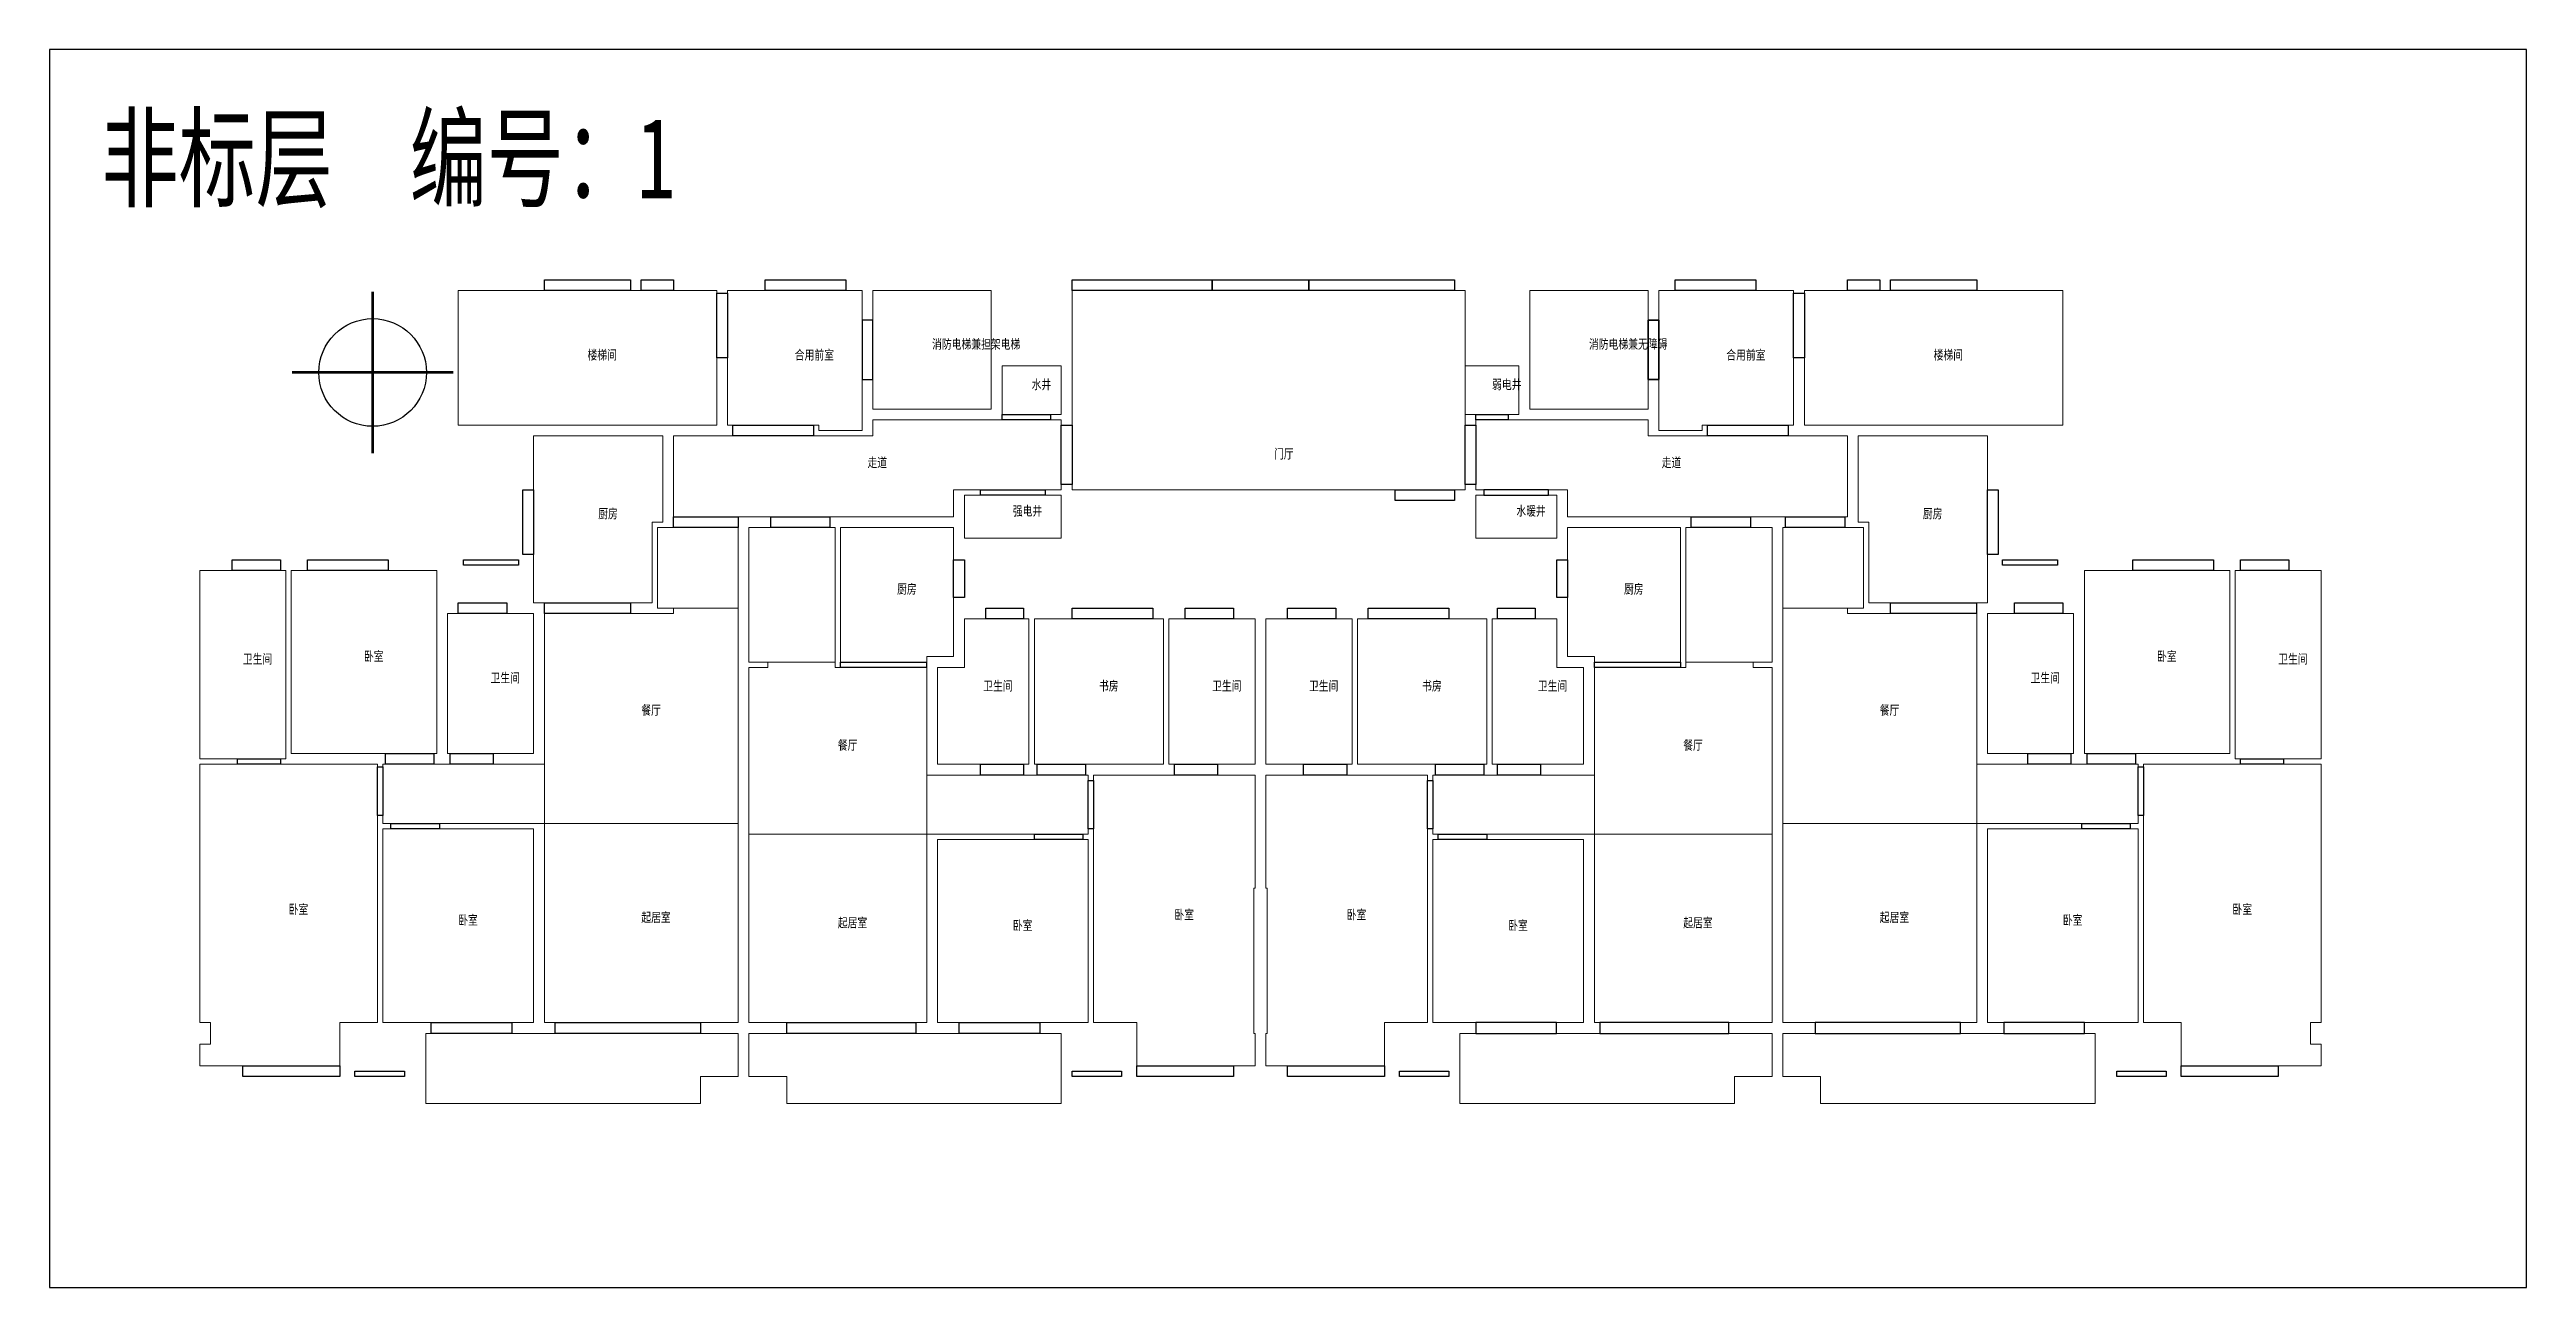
# Model space of a CAD drawing. Header units: millimetres. Extents: x -716506 to 4754388, y -184455 to 3397362.
# Drawn here: x 2399461 to 2445461, y 2425569 to 2448569 of the extents above; entities that cross this region are included whole.
import ezdxf
from ezdxf.enums import TextEntityAlignment as Align

# ---------------------------------------------------------------- set-up
doc = ezdxf.new("R2010")
doc.units = ezdxf.units.MM
doc.header["$LTSCALE"] = 1000
doc.header["$MEASUREMENT"] = 0
doc.layers.add('AD-FLOOR-AREA', color=1, linetype='Continuous')
doc.layers.add('注释', color=3, linetype='Continuous')
for name, color, linetype, plot in [('AI-空间名称', 130, 'Continuous', False), ('AI-窗', 6, 'Continuous', False), ('AI-门', 4, 'Continuous', False), ('C-XREF-SLCT', 7, 'Continuous', False)]:
    doc.layers.add(name, color=color, linetype=linetype, plot=plot)
doc.layers.add('AI-空间框线', color=30, linetype='Continuous', lineweight=20, plot=False)
doc.styles.add('Acs', font='Stfangso_0.ttf', dxfattribs={"width": 0.7})
doc.styles.add('TH-STYLE1', font='Stfangso_0.ttf', dxfattribs={"width": 0.65})
doc.styles.add('TH-STYLE3', font='tssdeng.shx', dxfattribs={"width": 0.65, "bigfont": 'tssdchn.shx'})

msp = doc.modelspace()

# ---------------------------------------------------------------- texts
at = {"layer": 'AI-空间名称', "style": 'TH-STYLE3', "width": 0.7}
for s, p in [('消防电梯兼担架电梯', (2415850.45, 2442989.63)), ('消防电梯兼无障碍', (2428050.45, 2442989.63)), ('楼梯间', (2409450.45, 2442789.63)), ('合用前室', (2413300.45, 2442789.63)), ('合用前室', (2430600.45, 2442789.63)), ('楼梯间', (2434450.45, 2442789.63)), ('水井', (2417700.45, 2442239.63)), ('弱电井', (2426250.45, 2442239.63)), ('走道', (2414650.45, 2440789.63)), ('门厅', (2422200.25, 2440950.57)), ('走道', (2429400.45, 2440789.63)), ('厨房', (2409650.45, 2439839.63)), ('强电井', (2417350.45, 2439889.63)), ('水暖井', (2426700.45, 2439889.63)), ('厨房', (2434250.45, 2439839.63)), ('厨房', (2415200.45, 2438439.63)), ('厨房', (2428700.45, 2438439.63)), ('卫生间', (2403050.45, 2437139.63)), ('卧室', (2405300.45, 2437189.63)), ('卧室', (2438600.45, 2437189.63)), ('卫生间', (2440850.45, 2437139.63)), ('卫生间', (2407650.45, 2436789.63)), ('卫生间', (2416800.45, 2436639.63)), ('书房', (2418950.45, 2436639.63)), ('卫生间', (2421050.45, 2436639.63)), ('卫生间', (2422850.45, 2436639.63)), ('书房', (2424950.45, 2436639.63)), ('卫生间', (2427100.45, 2436639.63)), ('卫生间', (2436250.45, 2436789.63)), ('餐厅', (2410450.45, 2436189.63)), ('餐厅', (2433450.45, 2436189.63)), ('餐厅', (2414100.45, 2435539.63)), ('餐厅', (2429800.45, 2435539.63)), ('卧室', (2403900.45, 2432489.63)), ('卧室', (2407050.45, 2432289.63)), ('起居室', (2410450.45, 2432339.63)), ('卧室', (2420350.45, 2432389.63)), ('卧室', (2423550.45, 2432389.63)), ('起居室', (2433450.45, 2432339.63)), ('卧室', (2436850.45, 2432289.63)), ('卧室', (2440000.45, 2432489.63)), ('起居室', (2414100.45, 2432239.63)), ('卧室', (2417350.45, 2432189.63)), ('卧室', (2426550.45, 2432189.63)), ('起居室', (2429800.45, 2432239.63))]:
    msp.add_text(s, height=200, dxfattribs=at).set_placement(p)

# ---------------------------------------------------------------- blocks, each defined once
blk = doc.blocks.new('*U551')
at = {"layer": 'AD-FLOOR-AREA'}
blk.add_lwpolyline([(0, -23000), (46000, -23000), (46000, 0), (0, 0)], close=True, dxfattribs=at)
at = {"layer": 'AD-FLOOR-AREA', "const_width": 50}
for points in [[(6000, -7500), (6000, -4500)], [(4500, -6000), (7500, -6000)]]:
    blk.add_lwpolyline(points, dxfattribs=at)
at = {"layer": 'AD-FLOOR-AREA'}
blk.add_circle((6000, -6000), 1000, dxfattribs=at)
at = {"layer": 'AD-FLOOR-AREA', "style": 'TH-STYLE1', "width": 0.7}
blk.add_text('非标层  编号：', height=1500, dxfattribs=at).set_placement((963, -2768))
blk.add_attdef('非标层编号', text='', height=1500, dxfattribs=at).set_placement((10911, -1267), align=Align.TOP_LEFT)
blk = doc.blocks.new('AcsAcadShareArea')
for points in [[(0, 0), (118900, 0), (118900, 85000), (0, 85000)], [(6892.9, 0), (28409.4, 0), (28409.4, 2708.4), (6892.9, 2708.4)], [(0, 0), (6892.9, 0), (6892.9, 2699.2), (0, 2699.2)], [(0, 733), (0, 733), (0, 0), (0, 0)]]:
    blk.add_lwpolyline(points, close=True)
at = {"insert": (596.8, 1991.4), "char_height": 1000, "width": 6073.9, "attachment_point": 1, "style": 'Acs'}
blk.add_mtext('提资文件名：', dxfattribs=at)
at = {"style": 'Acs', "width": 0.8}
blk.add_attdef('唯一编号', (7537.4, 860.8), '', height=1000, dxfattribs=at)

# ---------------------------------------------------------------- linework, layer by layer
at = {"layer": 'AI-空间框线'}
for points in [[(2411850.45, 2441589.63), (2407050.45, 2441589.63), (2407050.45, 2444089.63), (2411850.45, 2444089.63)], [(2412050.45, 2444089.63), (2414550.45, 2444089.63), (2414550.45, 2441489.63), (2413750.45, 2441489.63), (2413750.45, 2441589.63), (2412050.45, 2441589.63), (2412050.45, 2444089.63)], [(2414750.45, 2441889.63), (2416950.45, 2441889.63), (2416950.45, 2444089.63), (2414750.45, 2444089.63)], [(2418450.45, 2444089.63), (2425750.45, 2444089.63), (2425750.45, 2440389.63), (2418450.45, 2440389.63)], [(2426950.45, 2441889.63), (2429150.45, 2441889.63), (2429150.45, 2444089.63), (2426950.45, 2444089.63)], [(2429350.45, 2444089.63), (2431850.45, 2444089.63), (2431850.45, 2441589.63), (2430150.45, 2441589.63), (2430150.45, 2441489.63), (2429350.45, 2441489.63), (2429350.45, 2444089.63)], [(2432050.45, 2441589.63), (2436850.45, 2441589.63), (2436850.45, 2444089.63), (2432050.45, 2444089.63)], [(2417150.45, 2442689.63), (2418250.45, 2442689.63), (2418250.45, 2441789.63), (2417150.45, 2441789.63), (2417150.45, 2442689.63)], [(2425750.45, 2442689.63), (2426750.45, 2442689.63), (2426750.45, 2441789.63), (2425750.45, 2441789.63), (2425750.45, 2442689.63)], [(2411050.45, 2441389.63), (2414750.45, 2441389.63), (2414750.45, 2441689.63), (2418250.45, 2441689.63), (2418250.45, 2440389.63), (2416250.45, 2440389.63), (2416250.45, 2439889.63), (2411050.45, 2439889.63), (2411050.45, 2441389.63)], [(2429150.45, 2441389.63), (2432850.45, 2441389.63), (2432850.45, 2439889.63), (2427650.45, 2439889.63), (2427650.45, 2440389.63), (2425950.45, 2440389.63), (2425950.45, 2441689.63), (2429150.45, 2441689.63), (2429150.45, 2441389.63)], [(2408450.45, 2441389.63), (2410850.45, 2441389.63), (2410850.45, 2439789.63), (2410650.45, 2439789.63), (2410650.45, 2438289.63), (2408450.45, 2438289.63), (2408450.45, 2441389.63)], [(2433050.45, 2441389.63), (2435450.45, 2441389.63), (2435450.45, 2438289.63), (2433250.45, 2438289.63), (2433250.45, 2439789.63), (2433050.45, 2439789.63), (2433050.45, 2441389.63)], [(2416450.45, 2440289.63), (2418250.45, 2440289.63), (2418250.45, 2439489.63), (2416450.45, 2439489.63), (2416450.45, 2440289.63)], [(2425950.45, 2440289.63), (2427450.45, 2440289.63), (2427450.45, 2439489.63), (2425950.45, 2439489.63), (2425950.45, 2440289.63)], [(2412250.45, 2438189.63), (2412250.45, 2439689.63), (2410750.45, 2439689.63), (2410750.45, 2438189.63)], [(2414050.45, 2437189.63), (2412450.45, 2437189.63), (2412450.45, 2439689.63), (2414050.45, 2439689.63)], [(2414150.45, 2439689.63), (2416250.45, 2439689.63), (2416250.45, 2437289.63), (2415750.45, 2437289.63), (2415750.45, 2437189.63), (2414150.45, 2437189.63), (2414150.45, 2439689.63)], [(2427650.45, 2439689.63), (2429750.45, 2439689.63), (2429750.45, 2437189.63), (2428150.45, 2437189.63), (2428150.45, 2437289.63), (2427650.45, 2437289.63), (2427650.45, 2439689.63)], [(2429850.45, 2437189.63), (2431450.45, 2437189.63), (2431450.45, 2439689.63), (2429850.45, 2439689.63)], [(2431650.45, 2438189.63), (2431650.45, 2439689.63), (2433150.45, 2439689.63), (2433150.45, 2438189.63)], [(2402250.45, 2438889.63), (2403850.45, 2438889.63), (2403850.45, 2435389.63), (2402250.45, 2435389.63), (2402250.45, 2438889.63)], [(2403950.45, 2438889.63), (2406650.45, 2438889.63), (2406650.45, 2435489.63), (2403950.45, 2435489.63), (2403950.45, 2438889.63)], [(2437250.45, 2438889.63), (2439950.45, 2438889.63), (2439950.45, 2435489.63), (2437250.45, 2435489.63), (2437250.45, 2438889.63)], [(2440050.45, 2438889.63), (2441650.45, 2438889.63), (2441650.45, 2435389.63), (2440050.45, 2435389.63), (2440050.45, 2438889.63)], [(2406850.45, 2438089.63), (2408450.45, 2438089.63), (2408450.45, 2435489.63), (2406850.45, 2435489.63), (2406850.45, 2438089.63)], [(2412250.45, 2438189.63), (2412250.45, 2434189.63), (2408650.45, 2434189.63), (2408650.45, 2438089.63), (2411050.45, 2438089.63), (2411050.45, 2438189.63)], [(2431650.45, 2438189.63), (2431650.45, 2434189.63), (2435250.45, 2434189.63), (2435250.45, 2438089.63), (2432850.45, 2438089.63), (2432850.45, 2438189.63)], [(2435450.45, 2438089.63), (2437050.45, 2438089.63), (2437050.45, 2435489.63), (2435450.45, 2435489.63), (2435450.45, 2438089.63)], [(2416450.45, 2437989.63), (2417650.45, 2437989.63), (2417650.45, 2435289.63), (2415950.45, 2435289.63), (2415950.45, 2437089.63), (2416450.45, 2437089.63), (2416450.45, 2437989.63)], [(2417750.45, 2437989.63), (2420150.45, 2437989.63), (2420150.45, 2435289.63), (2417750.45, 2435289.63), (2417750.45, 2437989.63)], [(2420250.45, 2437989.63), (2421850.45, 2437989.63), (2421850.45, 2435289.63), (2420250.45, 2435289.63), (2420250.45, 2437989.63)], [(2422050.45, 2437989.63), (2423650.45, 2437989.63), (2423650.45, 2435289.63), (2422050.45, 2435289.63), (2422050.45, 2437989.63)], [(2423750.45, 2437989.63), (2426150.45, 2437989.63), (2426150.45, 2435289.63), (2423750.45, 2435289.63), (2423750.45, 2437989.63)], [(2426250.45, 2437989.63), (2427450.45, 2437989.63), (2427450.45, 2437089.63), (2427950.45, 2437089.63), (2427950.45, 2435289.63), (2426250.45, 2435289.63), (2426250.45, 2437989.63)], [(2415750.45, 2433989.63), (2412450.45, 2433989.63), (2412450.45, 2437089.63), (2412800.45, 2437089.63), (2412800.45, 2437189.63), (2414050.45, 2437189.63), (2414050.45, 2437089.63), (2415750.45, 2437089.63)], [(2428150.45, 2433989.63), (2431450.45, 2433989.63), (2431450.45, 2437089.63), (2431100.45, 2437089.63), (2431100.45, 2437189.63), (2429850.45, 2437189.63), (2429850.45, 2437089.63), (2428150.45, 2437089.63)], [(2402250.45, 2435289.63), (2405550.45, 2435289.63), (2405550.45, 2430489.63), (2404850.45, 2430489.63), (2404850.45, 2429689.63), (2402250.45, 2429689.63), (2402250.45, 2430089.63), (2402450.45, 2430089.63), (2402450.45, 2430489.63), (2402250.45, 2430489.63), (2402250.45, 2435289.63)], [(2408650.45, 2435289.63), (2405650.45, 2435289.63), (2405650.45, 2434189.63), (2408650.45, 2434189.63)], [(2435250.45, 2435289.63), (2438250.45, 2435289.63), (2438250.45, 2434189.63), (2435250.45, 2434189.63)], [(2438350.45, 2435289.63), (2441650.45, 2435289.63), (2441650.45, 2430489.63), (2441450.45, 2430489.63), (2441450.45, 2430089.63), (2441650.45, 2430089.63), (2441650.45, 2429689.63), (2439050.45, 2429689.63), (2439050.45, 2430489.63), (2438350.45, 2430489.63), (2438350.45, 2435289.63)], [(2415750.45, 2435089.63), (2418750.45, 2435089.63), (2418750.45, 2433989.63), (2415750.45, 2433989.63)], [(2418850.45, 2435089.63), (2421850.45, 2435089.63), (2421850.45, 2432989.63), (2421825.45, 2432989.63), (2421825.45, 2430289.63), (2421850.45, 2430289.63), (2421850.45, 2429689.63), (2419650.45, 2429689.63), (2419650.45, 2430489.63), (2418850.45, 2430489.63), (2418850.45, 2435089.63)], [(2422050.45, 2435089.63), (2425050.45, 2435089.63), (2425050.45, 2430489.63), (2424250.45, 2430489.63), (2424250.45, 2429689.63), (2422050.45, 2429689.63), (2422050.45, 2430289.63), (2422075.45, 2430289.63), (2422075.45, 2432989.63), (2422050.45, 2432989.63), (2422050.45, 2435089.63)], [(2428150.45, 2435089.63), (2425150.45, 2435089.63), (2425150.45, 2433989.63), (2428150.45, 2433989.63)], [(2405650.45, 2434089.63), (2408450.45, 2434089.63), (2408450.45, 2430489.63), (2405650.45, 2430489.63), (2405650.45, 2434089.63)], [(2408650.45, 2434189.63), (2412250.45, 2434189.63), (2412250.45, 2430489.63), (2408650.45, 2430489.63), (2408650.45, 2434189.63)], [(2412450.45, 2433989.63), (2415750.45, 2433989.63), (2415750.45, 2430489.63), (2412450.45, 2430489.63)], [(2415950.45, 2433889.63), (2418750.45, 2433889.63), (2418750.45, 2430489.63), (2415950.45, 2430489.63), (2415950.45, 2433889.63)], [(2425150.45, 2433889.63), (2427950.45, 2433889.63), (2427950.45, 2430489.63), (2425150.45, 2430489.63), (2425150.45, 2433889.63)], [(2431450.45, 2433989.63), (2428150.45, 2433989.63), (2428150.45, 2430489.63), (2431450.45, 2430489.63)], [(2435250.45, 2434189.63), (2431650.45, 2434189.63), (2431650.45, 2430489.63), (2435250.45, 2430489.63), (2435250.45, 2434189.63)], [(2435450.45, 2434089.63), (2438250.45, 2434089.63), (2438250.45, 2430489.63), (2435450.45, 2430489.63), (2435450.45, 2434089.63)], [(2406450.45, 2430289.63), (2412250.45, 2430289.63), (2412250.45, 2429489.63), (2411550.45, 2429489.63), (2411550.45, 2428989.63), (2406450.45, 2428989.63)], [(2418250.45, 2430289.63), (2412450.45, 2430289.63), (2412450.45, 2429489.63), (2413150.45, 2429489.63), (2413150.45, 2428989.63), (2418250.45, 2428989.63)], [(2425650.45, 2430289.63), (2431450.45, 2430289.63), (2431450.45, 2429489.63), (2430750.45, 2429489.63), (2430750.45, 2428989.63), (2425650.45, 2428989.63)], [(2437450.45, 2430289.63), (2431650.45, 2430289.63), (2431650.45, 2429489.63), (2432350.45, 2429489.63), (2432350.45, 2428989.63), (2437450.45, 2428989.63)]]:
    msp.add_lwpolyline(points, close=True, dxfattribs=at)
at = {"layer": 'AI-窗', "color": 6}
for points in [[(2408650.45, 2444289.63), (2410250.45, 2444289.63), (2410250.45, 2444089.63), (2408650.45, 2444089.63), (2408650.45, 2444289.63)], [(2410450.45, 2444289.63), (2411050.45, 2444289.63), (2411050.45, 2444089.63), (2410450.45, 2444089.63), (2410450.45, 2444289.63)], [(2421050.45, 2444089.63), (2418450.45, 2444089.63), (2418450.45, 2444289.63), (2421050.45, 2444289.63), (2421050.45, 2444089.63)], [(2425550.45, 2444089.63), (2422850.45, 2444089.63), (2422850.45, 2444289.63), (2425550.45, 2444289.63), (2425550.45, 2444089.63)], [(2433450.45, 2444089.63), (2432850.45, 2444089.63), (2432850.45, 2444289.63), (2433450.45, 2444289.63), (2433450.45, 2444089.63)], [(2435250.45, 2444089.63), (2433650.45, 2444089.63), (2433650.45, 2444289.63), (2435250.45, 2444289.63), (2435250.45, 2444089.63)], [(2408250.45, 2439189.63), (2408250.45, 2440389.63), (2408450.45, 2440389.63), (2408450.45, 2439189.63), (2408250.45, 2439189.63)], [(2435450.45, 2439189.63), (2435450.45, 2440389.63), (2435650.45, 2440389.63), (2435650.45, 2439189.63), (2435450.45, 2439189.63)], [(2403750.45, 2438889.63), (2402850.45, 2438889.63), (2402850.45, 2439089.63), (2403750.45, 2439089.63), (2403750.45, 2438889.63)], [(2405750.45, 2438889.63), (2404250.45, 2438889.63), (2404250.45, 2439089.63), (2405750.45, 2439089.63), (2405750.45, 2438889.63)], [(2408170.45, 2438989.63), (2407150.45, 2438989.63), (2407150.45, 2439089.63), (2408170.45, 2439089.63), (2408170.45, 2438989.63)], [(2416250.45, 2438389.63), (2416250.45, 2439089.63), (2416450.45, 2439089.63), (2416450.45, 2438389.63), (2416250.45, 2438389.63)], [(2427450.45, 2438389.63), (2427450.45, 2439089.63), (2427650.45, 2439089.63), (2427650.45, 2438389.63), (2427450.45, 2438389.63)], [(2435730.45, 2439089.63), (2436750.45, 2439089.63), (2436750.45, 2438989.63), (2435730.45, 2438989.63), (2435730.45, 2439089.63)], [(2439650.45, 2438889.63), (2438150.45, 2438889.63), (2438150.45, 2439089.63), (2439650.45, 2439089.63), (2439650.45, 2438889.63)], [(2441050.45, 2438889.63), (2440150.45, 2438889.63), (2440150.45, 2439089.63), (2441050.45, 2439089.63), (2441050.45, 2438889.63)], [(2407950.45, 2438089.63), (2407050.45, 2438089.63), (2407050.45, 2438289.63), (2407950.45, 2438289.63), (2407950.45, 2438089.63)], [(2416850.45, 2438189.63), (2417550.45, 2438189.63), (2417550.45, 2437989.63), (2416850.45, 2437989.63), (2416850.45, 2438189.63)], [(2419950.45, 2437989.63), (2418450.45, 2437989.63), (2418450.45, 2438189.63), (2419950.45, 2438189.63), (2419950.45, 2437989.63)], [(2421450.45, 2437989.63), (2420550.45, 2437989.63), (2420550.45, 2438189.63), (2421450.45, 2438189.63), (2421450.45, 2437989.63)], [(2423350.45, 2437989.63), (2422450.45, 2437989.63), (2422450.45, 2438189.63), (2423350.45, 2438189.63), (2423350.45, 2437989.63)], [(2425450.45, 2437989.63), (2423950.45, 2437989.63), (2423950.45, 2438189.63), (2425450.45, 2438189.63), (2425450.45, 2437989.63)], [(2427050.45, 2437989.63), (2426350.45, 2437989.63), (2426350.45, 2438189.63), (2427050.45, 2438189.63), (2427050.45, 2437989.63)], [(2436850.45, 2438089.63), (2435950.45, 2438089.63), (2435950.45, 2438289.63), (2436850.45, 2438289.63), (2436850.45, 2438089.63)], [(2404850.45, 2429489.63), (2403050.45, 2429489.63), (2403050.45, 2429689.63), (2404850.45, 2429689.63), (2404850.45, 2429489.63)], [(2406050.45, 2429489.63), (2405130.45, 2429489.63), (2405130.45, 2429589.63), (2406050.45, 2429589.63), (2406050.45, 2429489.63)], [(2419370.45, 2429489.63), (2418450.45, 2429489.63), (2418450.45, 2429589.63), (2419370.45, 2429589.63), (2419370.45, 2429489.63)], [(2421450.45, 2429489.63), (2419650.45, 2429489.63), (2419650.45, 2429689.63), (2421450.45, 2429689.63), (2421450.45, 2429489.63)], [(2424250.45, 2429489.63), (2422450.45, 2429489.63), (2422450.45, 2429689.63), (2424250.45, 2429689.63), (2424250.45, 2429489.63)], [(2425450.45, 2429489.63), (2424530.45, 2429489.63), (2424530.45, 2429589.63), (2425450.45, 2429589.63), (2425450.45, 2429489.63)], [(2438770.45, 2429489.63), (2437850.45, 2429489.63), (2437850.45, 2429589.63), (2438770.45, 2429589.63), (2438770.45, 2429489.63)], [(2440850.45, 2429489.63), (2439050.45, 2429489.63), (2439050.45, 2429689.63), (2440850.45, 2429689.63), (2440850.45, 2429489.63)]]:
    msp.add_lwpolyline(points, dxfattribs=at)
at = {"layer": 'AI-门', "color": 4}
for points in [[(2411850.45, 2444039.63), (2412050.45, 2444039.63), (2412050.45, 2442839.63), (2411850.45, 2442839.63), (2411850.45, 2444039.63)], [(2414250.45, 2444289.63), (2414250.45, 2444089.63), (2412750.45, 2444089.63), (2412750.45, 2444289.63), (2414250.45, 2444289.63)], [(2422850.45, 2444289.63), (2422850.45, 2444089.63), (2421050.45, 2444089.63), (2421050.45, 2444289.63), (2422850.45, 2444289.63)], [(2431150.45, 2444289.63), (2431150.45, 2444089.63), (2429650.45, 2444089.63), (2429650.45, 2444289.63), (2431150.45, 2444289.63)], [(2431850.45, 2444039.63), (2432050.45, 2444039.63), (2432050.45, 2442839.63), (2431850.45, 2442839.63), (2431850.45, 2444039.63)], [(2414750.45, 2443539.63), (2414550.45, 2443539.63), (2414550.45, 2442439.63), (2414750.45, 2442439.63)], [(2429350.45, 2443539.63), (2429150.45, 2443539.63), (2429150.45, 2442439.63), (2429350.45, 2442439.63)], [(2429150.45, 2443539.63), (2429350.45, 2443539.63), (2429350.45, 2442439.63), (2429150.45, 2442439.63)], [(2417150.45, 2441789.63), (2418050.45, 2441789.63), (2418050.45, 2441691.63), (2417150.45, 2441691.63)], [(2425950.45, 2441789.63), (2426550.45, 2441789.63), (2426550.45, 2441689.63), (2425950.45, 2441689.63)], [(2413650.45, 2441589.63), (2413650.45, 2441389.63), (2412150.45, 2441389.63), (2412150.45, 2441589.63), (2413650.45, 2441589.63)], [(2418250.45, 2441589.63), (2418450.45, 2441589.63), (2418450.45, 2440489.63), (2418250.45, 2440489.63)], [(2425750.45, 2441589.63), (2425950.45, 2441589.63), (2425950.45, 2440489.63), (2425750.45, 2440489.63), (2425750.45, 2441589.63)], [(2431750.45, 2441589.63), (2431750.45, 2441389.63), (2430250.45, 2441389.63), (2430250.45, 2441589.63), (2431750.45, 2441589.63)], [(2416750.45, 2440389.63), (2417950.45, 2440389.63), (2417950.45, 2440289.63), (2416750.45, 2440289.63)], [(2425550.45, 2440389.63), (2425550.45, 2440189.63), (2424450.45, 2440189.63), (2424450.45, 2440389.63), (2425550.45, 2440389.63)], [(2427300.45, 2440389.63), (2426100.45, 2440389.63), (2426100.45, 2440289.63), (2427300.45, 2440289.63)], [(2411050.45, 2439889.63), (2412250.45, 2439889.63), (2412250.45, 2439689.63), (2411050.45, 2439689.63)], [(2412852.95, 2439689.63), (2412852.95, 2439889.63), (2413950.45, 2439889.63), (2413950.45, 2439689.63), (2412852.95, 2439689.63)], [(2431047.95, 2439889.63), (2431047.95, 2439689.63), (2429950.45, 2439689.63), (2429950.45, 2439889.63), (2431047.95, 2439889.63)], [(2431700.45, 2439889.63), (2432800.45, 2439889.63), (2432800.45, 2439689.63), (2431700.45, 2439689.63)], [(2408652.95, 2438089.63), (2408652.95, 2438289.63), (2410250.45, 2438289.63), (2410250.45, 2438089.63), (2408652.95, 2438089.63)], [(2435247.95, 2438289.63), (2435247.95, 2438089.63), (2433650.45, 2438089.63), (2433650.45, 2438289.63), (2435247.95, 2438289.63)], [(2414150.45, 2437089.63), (2414150.45, 2437189.63), (2415747.95, 2437189.63), (2415747.95, 2437089.63)], [(2429750.45, 2437189.63), (2429750.45, 2437089.63), (2428152.95, 2437089.63), (2428152.95, 2437189.63), (2429750.45, 2437189.63)], [(2403750.45, 2435389.63), (2403750.45, 2435289.63), (2402950.45, 2435289.63), (2402950.45, 2435389.63), (2403750.45, 2435389.63)], [(2406600.45, 2435489.63), (2406600.45, 2435289.63), (2405700.45, 2435289.63), (2405700.45, 2435489.63), (2406600.45, 2435489.63)], [(2407700.45, 2435489.63), (2407700.45, 2435289.63), (2406900.45, 2435289.63), (2406900.45, 2435489.63), (2407700.45, 2435489.63)], [(2417550.45, 2435289.63), (2417550.45, 2435089.63), (2416750.45, 2435089.63), (2416750.45, 2435289.63), (2417550.45, 2435289.63)], [(2418700.45, 2435289.63), (2418700.45, 2435089.63), (2417800.45, 2435089.63), (2417800.45, 2435289.63), (2418700.45, 2435289.63)], [(2421150.45, 2435289.63), (2421150.45, 2435089.63), (2420350.45, 2435089.63), (2420350.45, 2435289.63), (2421150.45, 2435289.63)], [(2423550.45, 2435289.63), (2423550.45, 2435089.63), (2422750.45, 2435089.63), (2422750.45, 2435289.63), (2423550.45, 2435289.63)], [(2426100.45, 2435289.63), (2426100.45, 2435089.63), (2425200.45, 2435089.63), (2425200.45, 2435289.63), (2426100.45, 2435289.63)], [(2426350.45, 2435089.63), (2426350.45, 2435289.63), (2427150.45, 2435289.63), (2427150.45, 2435089.63), (2426350.45, 2435089.63)], [(2437000.45, 2435489.63), (2437000.45, 2435289.63), (2436200.45, 2435289.63), (2436200.45, 2435489.63), (2437000.45, 2435489.63)], [(2438200.45, 2435489.63), (2438200.45, 2435289.63), (2437300.45, 2435289.63), (2437300.45, 2435489.63), (2438200.45, 2435489.63)], [(2440950.45, 2435389.63), (2440950.45, 2435289.63), (2440150.45, 2435289.63), (2440150.45, 2435389.63), (2440950.45, 2435389.63)], [(2405550.45, 2435239.63), (2405650.45, 2435239.63), (2405650.45, 2434339.63), (2405550.45, 2434339.63), (2405550.45, 2435239.63)], [(2418750.45, 2434989.63), (2418850.45, 2434989.63), (2418850.45, 2434089.63), (2418750.45, 2434089.63), (2418750.45, 2434989.63)], [(2425050.45, 2434989.63), (2425150.45, 2434989.63), (2425150.45, 2434089.63), (2425050.45, 2434089.63), (2425050.45, 2434989.63)], [(2438250.45, 2435239.63), (2438350.45, 2435239.63), (2438350.45, 2434339.63), (2438250.45, 2434339.63), (2438250.45, 2435239.63)], [(2406700.45, 2434189.63), (2406700.45, 2434089.63), (2405800.45, 2434089.63), (2405800.45, 2434189.63), (2406700.45, 2434189.63)], [(2418650.45, 2433989.63), (2418650.45, 2433889.63), (2417750.45, 2433889.63), (2417750.45, 2433989.63), (2418650.45, 2433989.63)], [(2426150.45, 2433989.63), (2426150.45, 2433889.63), (2425250.45, 2433889.63), (2425250.45, 2433989.63), (2426150.45, 2433989.63)], [(2438100.45, 2434189.63), (2438100.45, 2434089.63), (2437200.45, 2434089.63), (2437200.45, 2434189.63), (2438100.45, 2434189.63)], [(2408047.95, 2430489.63), (2408047.95, 2430289.63), (2406550.45, 2430289.63), (2406550.45, 2430489.63), (2408047.95, 2430489.63)], [(2411547.95, 2430489.63), (2411547.95, 2430289.63), (2408850.45, 2430289.63), (2408850.45, 2430489.63), (2411547.95, 2430489.63)], [(2413152.95, 2430289.63), (2413152.95, 2430489.63), (2415550.45, 2430489.63), (2415550.45, 2430289.63), (2413152.95, 2430289.63)], [(2416352.95, 2430289.63), (2416352.95, 2430489.63), (2417850.45, 2430489.63), (2417850.45, 2430289.63), (2416352.95, 2430289.63)], [(2427447.95, 2430289.63), (2427447.95, 2430489.63), (2425950.45, 2430489.63), (2425950.45, 2430289.63), (2427447.95, 2430289.63)], [(2430647.95, 2430289.63), (2430647.95, 2430489.63), (2428250.45, 2430489.63), (2428250.45, 2430289.63), (2430647.95, 2430289.63)], [(2432252.95, 2430489.63), (2432252.95, 2430289.63), (2434950.45, 2430289.63), (2434950.45, 2430489.63), (2432252.95, 2430489.63)], [(2435752.95, 2430489.63), (2435752.95, 2430289.63), (2437250.45, 2430289.63), (2437250.45, 2430489.63), (2435752.95, 2430489.63)]]:
    msp.add_lwpolyline(points, close=True, dxfattribs=at)

# ---------------------------------------------------------------- block references
at = {"layer": 'C-XREF-SLCT'}
ref = msp.add_blockref('AcsAcadShareArea', (-1612, -2637.94), dxfattribs=dict(at, xscale=40, yscale=40, zscale=40))
ref.add_attrib('唯一编号', '0', dxfattribs={"layer": '0', "height": 40000, "style": 'TH-STYLE3', "width": 0.65}).set_placement((299884.03, 31794.43), align=Align.BOTTOM_LEFT)
at = {"layer": '注释'}
msp.add_blockref('*U551', (2399460.5, 2448569.12), dxfattribs=at).add_auto_attribs({'非标层编号': '1'})

msp.set_redraw_order([(e.dxf.handle, doc.entitydb.next_handle()) for e in msp.query("TEXT MTEXT ATTDEF DIMENSION ARC_DIMENSION")])  # texts and dimensions are drawn at this point

doc.saveas('drawing.dxf')
